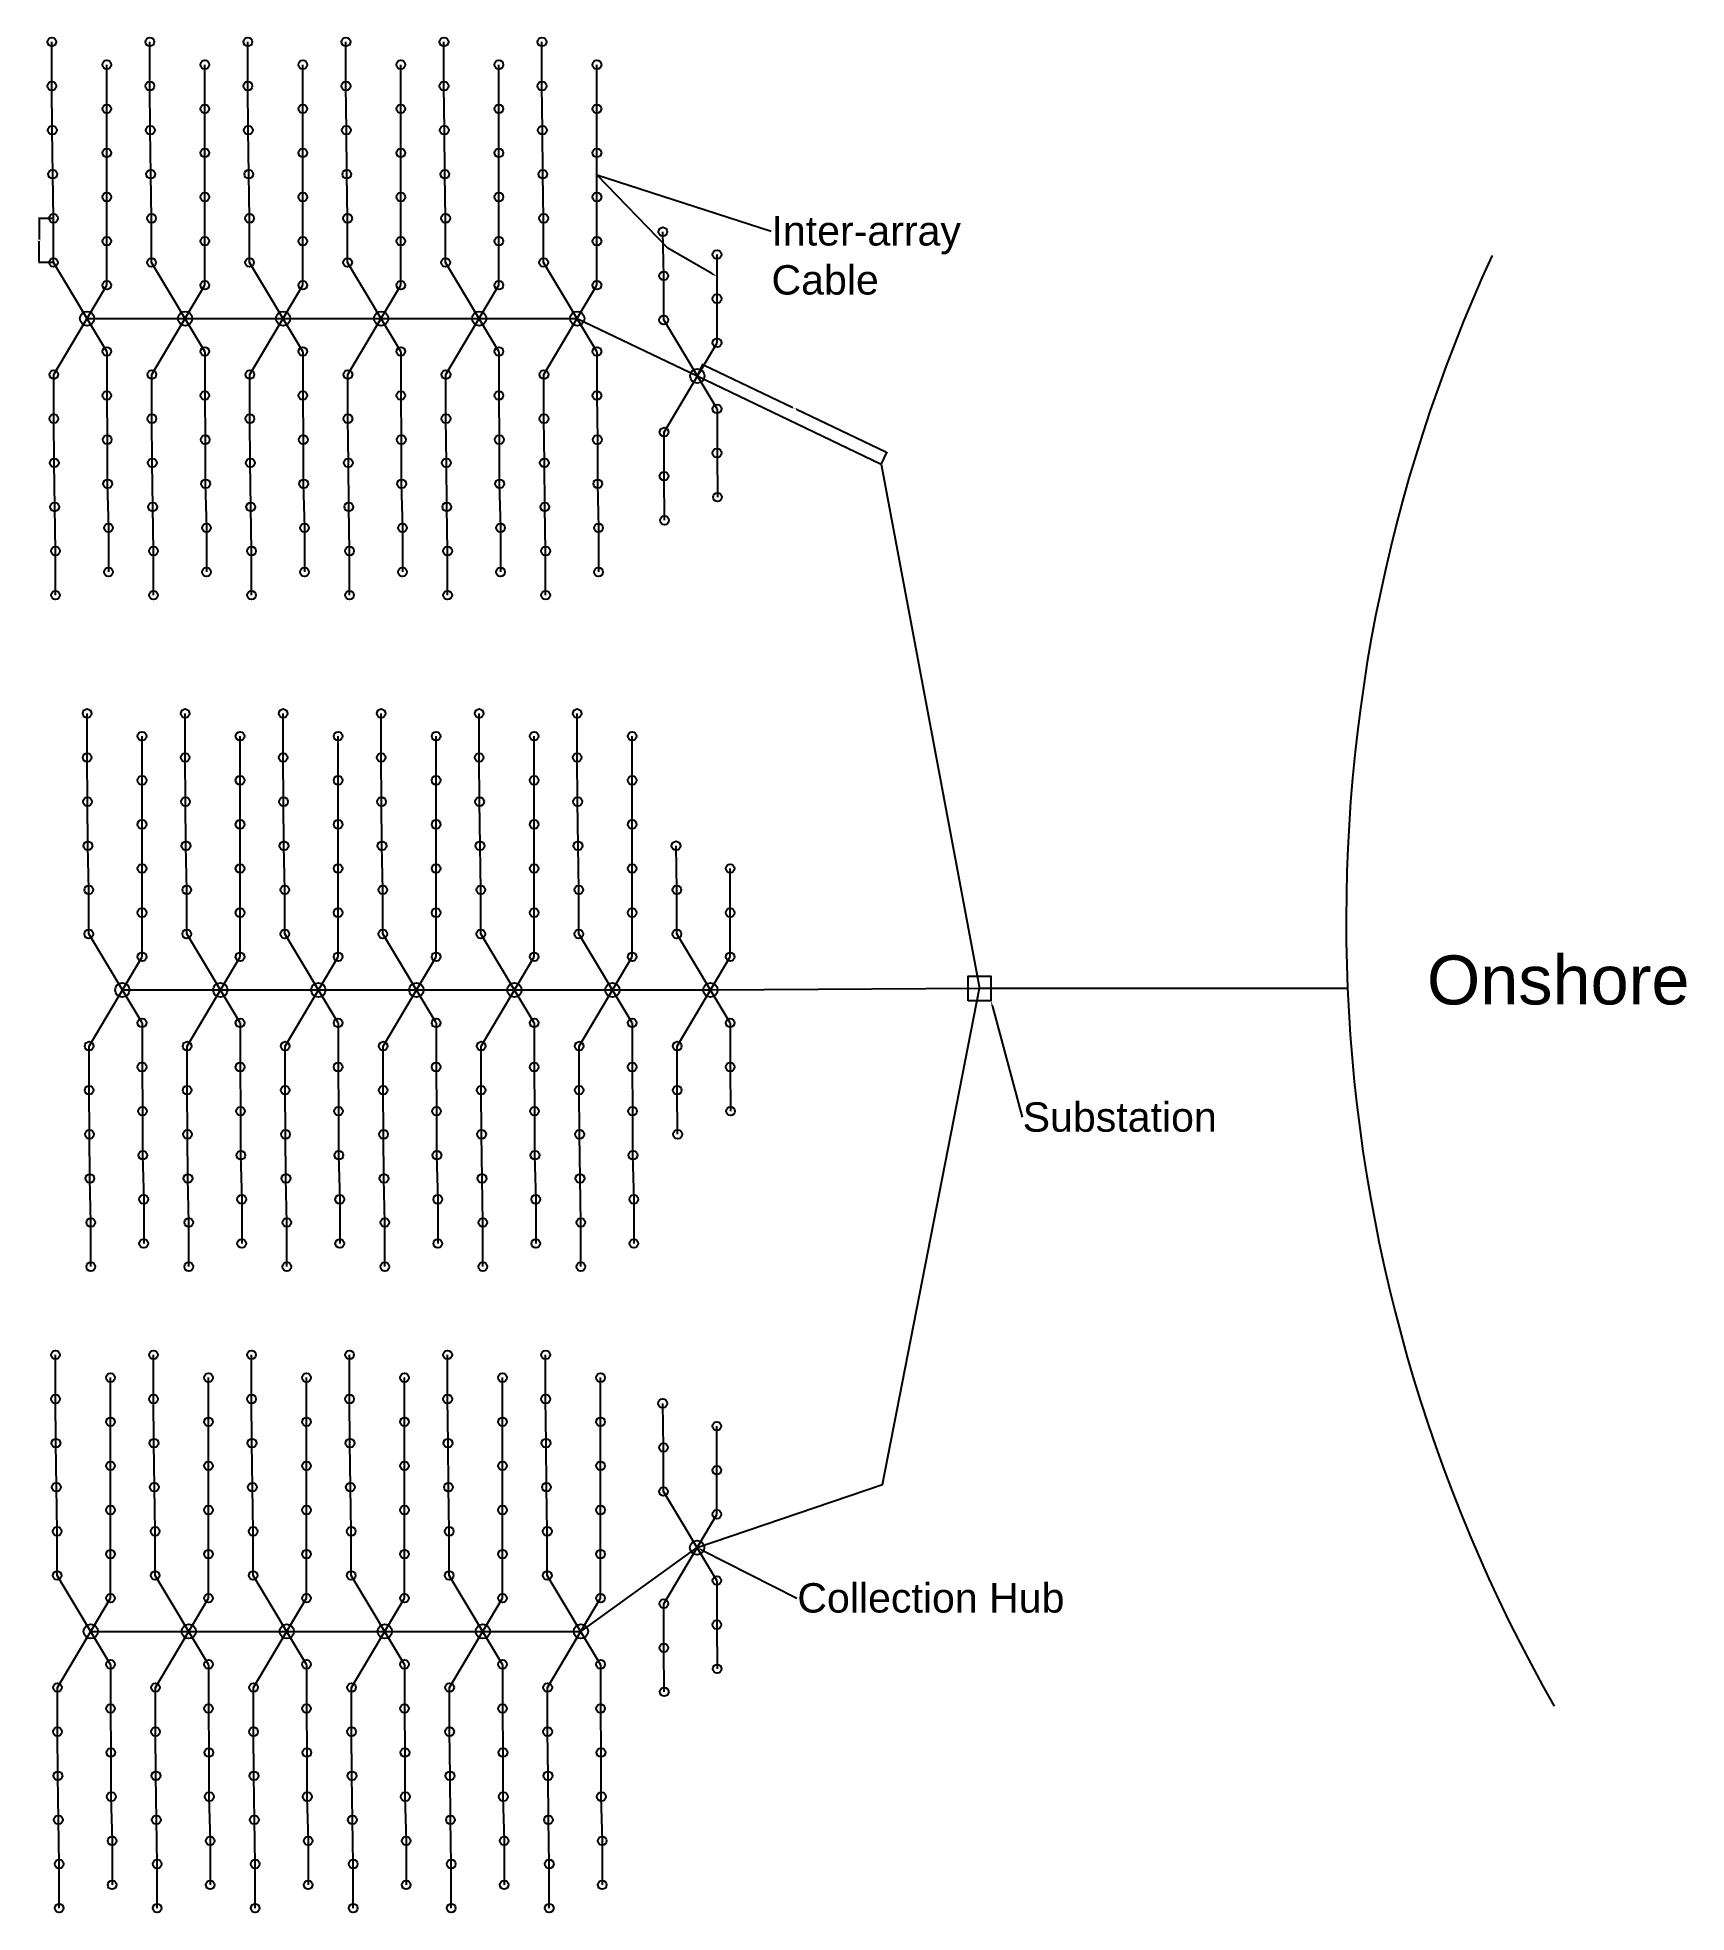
# Model space of a CAD drawing. Header units: metres. Extents: x -8 to 899, y -374 to 8.
# Drawn here: x -7.6 to 328.9, y -374.3 to 8.2 of the extents above; entities that cross this region are included whole.
import ezdxf
from ezdxf import colors
from ezdxf.entities.mleader import LeaderData, LeaderLine
from ezdxf.math import Vec2, Vec3

# ---------------------------------------------------------------- set-up
doc = ezdxf.new("R2010")
doc.units = ezdxf.units.M
doc.header["$MEASUREMENT"] = 0
doc.styles.get("Standard").update_dxf_attribs({"font": 'arial.ttf'})
doc.dimstyles.get("Standard").update_dxf_attribs({"dimtxt": 0.18, "dimasz": 0.18, "dimexe": 0.18, "dimexo": 0.0625, "dimgap": 0.09, "dimtad": 0, "dimtih": 1, "dimtoh": 1, "dimdec": 4, "dimzin": 0, "dimdsep": 46, "dimtxsty": 'Standard', "dimcen": 0.09, "dimadec": 0, "dimazin": 0, "dimtfac": 1, "dimtdec": 4, "dimtofl": 0, "dimtmove": 0, "dimatfit": 3, "dimfxl": 1, "dimtolj": 1, "dimtzin": 0, "dimarcsym": 0})

msp = doc.modelspace()

# ---------------------------------------------------------------- texts
msp.add_text('Onshore', height=10).set_placement((275.93375, -189.02907))

# ---------------------------------------------------------------- blocks, each defined once
blk = doc.blocks.new('*D6')
at = {"color": 0, "lineweight": -2, "transparency": 16777216}
for p, q in [((-4.36, -28.65), (-7.38, -28.65)), ((-7.2, -28.83), (-7.2, -32.97)), ((-7.2, -37.47), (-7.2, -33.33)), ((-4.36, -37.65), (-7.38, -37.65))]:
    blk.add_line(p, q, dxfattribs=at)
at = {"color": 0, "transparency": 16777216}
for points in [[(-7.23, -28.83), (-7.17, -28.83), (-7.2, -28.65)], [(-7.23, -37.47), (-7.17, -37.47), (-7.2, -37.65)]]:
    blk.add_solid(points, dxfattribs=at)
at = {"layer": 'Defpoints', "color": 0, "transparency": 16777216}
for p in [(-7.2, -28.65), (-4.3, -28.65), (-4.3, -37.65)]:
    blk.add_point(p, dxfattribs=at)
at = {"color": 0, "transparency": 16777216, "insert": (-7.2, -33.15), "char_height": 0.18, "attachment_point": 5}
blk.add_mtext('\\A1;9.0000', dxfattribs=at)
blk = doc.blocks.new('*D7')
at = {"color": 0, "lineweight": -2, "transparency": 16777216}
for p, q in [((127.08, -60.76), (128.25, -58.31)), ((128.34, -58.55), (146.56, -67.27)), ((165.55, -76.36), (147.32, -67.64)), ((164.62, -78.72), (165.79, -76.27))]:
    blk.add_line(p, q, dxfattribs=at)
at = {"color": 0, "transparency": 16777216}
for points in [[(128.35, -58.52), (128.32, -58.58), (128.17, -58.47)], [(165.56, -76.33), (165.53, -76.39), (165.71, -76.44)]]:
    blk.add_solid(points, dxfattribs=at)
at = {"layer": 'Defpoints', "color": 0, "transparency": 16777216}
for p in [(127.05, -60.81), (165.71, -76.44), (164.59, -78.78)]:
    blk.add_point(p, dxfattribs=at)
at = {"color": 0, "transparency": 16777216, "insert": (146.94, -67.45), "char_height": 0.18, "attachment_point": 5}
blk.add_mtext('\\A1;41.6125', dxfattribs=at)

# ---------------------------------------------------------------- dimensions: what is measured, and where the dimension line sits
dim = msp.add_linear_dim(base=(-7.19716, -28.64914), p1=(-4.30099, -37.64914), p2=(-4.30099, -28.64914), angle=90, dimstyle='Standard')
dim.commit()
dim.dimension.update_dxf_attribs({"geometry": '*D6', "text_midpoint": (-7.19716, -33.14914)})
dim = msp.add_aligned_dim(p1=(127.05402, -60.81208), p2=(164.5885, -78.77771), distance=2.59541, dimstyle='Standard')
dim.commit()
dim.dimension.update_dxf_attribs({"geometry": '*D7', "text_midpoint": (146.94179, -67.45383)})

# ---------------------------------------------------------------- linework, layer by layer
for p, q in [((-4.63799, -1.65072), (-4.63799, 7.34928)), ((15.36201, -1.65072), (15.36201, 7.34928)), ((15.36201, -1.65072), (15.36201, 7.34928)), ((35.36201, -1.65072), (35.36201, 7.34928)), ((35.36201, -1.65072), (35.36201, 7.34928)), ((55.36201, -1.65072), (55.36201, 7.34928)), ((75.36201, -1.65072), (75.36201, 7.34928)), ((75.36201, -1.65072), (75.36201, 7.34928)), ((75.36201, -1.65072), (75.36201, 7.34928)), ((95.36201, -1.65072), (95.36201, 7.34928)), ((95.36201, -1.65072), (95.36201, 7.34928)), ((95.36201, -1.65072), (95.36201, 7.34928)), ((6.57196, -6.29664), (6.57196, 2.70336)), ((26.57196, -6.29664), (26.57196, 2.70336)), ((26.57196, -6.29664), (26.57196, 2.70336)), ((46.57196, -6.29664), (46.57196, 2.70336)), ((46.57196, -6.29664), (46.57196, 2.70336)), ((66.57196, -6.29664), (66.57196, 2.70336)), ((86.57196, -6.29664), (86.57196, 2.70336)), ((86.57196, -6.29664), (86.57196, 2.70336)), ((86.57196, -6.29664), (86.57196, 2.70336)), ((106.57196, -6.29664), (106.57196, 2.70336)), ((106.57196, -6.29664), (106.57196, 2.70336)), ((106.57196, -6.29664), (106.57196, 2.70336)), ((-4.55374, -10.65033), (-4.63799, -1.65072)), ((15.44626, -10.65033), (15.36201, -1.65072)), ((15.44626, -10.65033), (15.36201, -1.65072)), ((35.44626, -10.65033), (35.36201, -1.65072)), ((35.44626, -10.65033), (35.36201, -1.65072)), ((55.44626, -10.65033), (55.36201, -1.65072)), ((75.44626, -10.65033), (75.36201, -1.65072)), ((75.44626, -10.65033), (75.36201, -1.65072)), ((75.44626, -10.65033), (75.36201, -1.65072)), ((95.44626, -10.65033), (95.36201, -1.65072)), ((95.44626, -10.65033), (95.36201, -1.65072)), ((95.44626, -10.65033), (95.36201, -1.65072)), ((6.57196, -15.29664), (6.57196, -6.29664)), ((26.57196, -15.29664), (26.57196, -6.29664)), ((26.57196, -15.29664), (26.57196, -6.29664)), ((46.57196, -15.29664), (46.57196, -6.29664)), ((46.57196, -15.29664), (46.57196, -6.29664)), ((66.57196, -15.29664), (66.57196, -6.29664)), ((86.57196, -15.29664), (86.57196, -6.29664)), ((86.57196, -15.29664), (86.57196, -6.29664)), ((86.57196, -15.29664), (86.57196, -6.29664)), ((106.57196, -15.29664), (106.57196, -6.29664)), ((106.57196, -15.29664), (106.57196, -6.29664)), ((106.57196, -15.29664), (106.57196, -6.29664)), ((-4.46949, -19.64993), (-4.55374, -10.65033)), ((15.53051, -19.64993), (15.44626, -10.65033)), ((15.53051, -19.64993), (15.44626, -10.65033)), ((35.53051, -19.64993), (35.44626, -10.65033)), ((35.53051, -19.64993), (35.44626, -10.65033)), ((55.53051, -19.64993), (55.44626, -10.65033)), ((75.53051, -19.64993), (75.44626, -10.65033)), ((75.53051, -19.64993), (75.44626, -10.65033)), ((75.53051, -19.64993), (75.44626, -10.65033)), ((95.53051, -19.64993), (95.44626, -10.65033)), ((95.53051, -19.64993), (95.44626, -10.65033)), ((95.53051, -19.64993), (95.44626, -10.65033)), ((6.57196, -24.29664), (6.57196, -15.29664)), ((26.57196, -24.29664), (26.57196, -15.29664)), ((26.57196, -24.29664), (26.57196, -15.29664)), ((46.57196, -24.29664), (46.57196, -15.29664)), ((46.57196, -24.29664), (46.57196, -15.29664)), ((66.57196, -24.29664), (66.57196, -15.29664)), ((86.57196, -24.29664), (86.57196, -15.29664)), ((86.57196, -24.29664), (86.57196, -15.29664)), ((86.57196, -24.29664), (86.57196, -15.29664)), ((106.57196, -24.29664), (106.57196, -15.29664)), ((106.57196, -24.29664), (106.57196, -15.29664)), ((106.57196, -24.29664), (106.57196, -15.29664)), ((-4.30099, -28.64914), (-4.46949, -19.64993)), ((15.69901, -28.64914), (15.53051, -19.64993)), ((15.69901, -28.64914), (15.53051, -19.64993)), ((35.69901, -28.64914), (35.53051, -19.64993)), ((35.69901, -28.64914), (35.53051, -19.64993)), ((55.69901, -28.64914), (55.53051, -19.64993)), ((75.69901, -28.64914), (75.53051, -19.64993)), ((75.69901, -28.64914), (75.53051, -19.64993)), ((75.69901, -28.64914), (75.53051, -19.64993)), ((95.69901, -28.64914), (95.53051, -19.64993)), ((95.69901, -28.64914), (95.53051, -19.64993)), ((95.69901, -28.64914), (95.53051, -19.64993)), ((6.57196, -33.29664), (6.57196, -24.29664)), ((26.57196, -33.29664), (26.57196, -24.29664)), ((26.57196, -33.29664), (26.57196, -24.29664)), ((46.57196, -33.29664), (46.57196, -24.29664)), ((46.57196, -33.29664), (46.57196, -24.29664)), ((66.57196, -33.29664), (66.57196, -24.29664)), ((86.57196, -33.29664), (86.57196, -24.29664)), ((86.57196, -33.29664), (86.57196, -24.29664)), ((86.57196, -33.29664), (86.57196, -24.29664)), ((106.57196, -33.29664), (106.57196, -24.29664)), ((106.57196, -33.29664), (106.57196, -24.29664)), ((106.57196, -33.29664), (106.57196, -24.29664)), ((-4.30099, -37.64914), (-4.30099, -28.64914)), ((15.69901, -37.64914), (15.69901, -28.64914)), ((15.69901, -37.64914), (15.69901, -28.64914)), ((35.69901, -37.64914), (35.69901, -28.64914)), ((35.69901, -37.64914), (35.69901, -28.64914)), ((55.69901, -37.64914), (55.69901, -28.64914)), ((75.69901, -37.64914), (75.69901, -28.64914)), ((75.69901, -37.64914), (75.69901, -28.64914)), ((75.69901, -37.64914), (75.69901, -28.64914)), ((95.69901, -37.64914), (95.69901, -28.64914)), ((95.69901, -37.64914), (95.69901, -28.64914)), ((95.69901, -37.64914), (95.69901, -28.64914)), ((6.57196, -42.29664), (6.57196, -33.29664)), ((26.57196, -42.29664), (26.57196, -33.29664)), ((26.57196, -42.29664), (26.57196, -33.29664)), ((46.57196, -42.29664), (46.57196, -33.29664)), ((46.57196, -42.29664), (46.57196, -33.29664)), ((66.57196, -42.29664), (66.57196, -33.29664)), ((86.57196, -42.29664), (86.57196, -33.29664)), ((86.57196, -42.29664), (86.57196, -33.29664)), ((86.57196, -42.29664), (86.57196, -33.29664)), ((106.57196, -42.29664), (106.57196, -33.29664)), ((106.57196, -42.29664), (106.57196, -33.29664)), ((106.57196, -42.29664), (106.57196, -33.29664)), ((120.20337, -40.378), (120.03487, -31.37878)), ((120.20337, -40.378), (120.03487, -31.37878)), ((120.20337, -40.378), (120.03487, -31.37878)), ((6.57196, -55.79664), (-4.30099, -37.64914)), ((26.57196, -55.79664), (15.69901, -37.64914)), ((26.57196, -55.79664), (15.69901, -37.64914)), ((46.57196, -55.79664), (35.69901, -37.64914)), ((46.57196, -55.79664), (35.69901, -37.64914)), ((66.57196, -55.79664), (55.69901, -37.64914)), ((86.57196, -55.79664), (75.69901, -37.64914)), ((86.57196, -55.79664), (75.69901, -37.64914)), ((86.57196, -55.79664), (75.69901, -37.64914)), ((106.57196, -55.79664), (95.69901, -37.64914)), ((106.57196, -55.79664), (95.69901, -37.64914)), ((106.57196, -55.79664), (95.69901, -37.64914)), ((131.07632, -45.02549), (131.07632, -36.02549)), ((131.07632, -45.02549), (131.07632, -36.02549)), ((131.07632, -45.02549), (131.07632, -36.02549)), ((120.20337, -49.378), (120.20337, -40.378)), ((120.20337, -49.378), (120.20337, -40.378)), ((120.20337, -49.378), (120.20337, -40.378)), ((-4.23184, -60.52526), (6.57196, -42.29664)), ((15.76816, -60.52526), (26.57196, -42.29664)), ((15.76816, -60.52526), (26.57196, -42.29664)), ((35.76816, -60.52526), (46.57196, -42.29664)), ((35.76816, -60.52526), (46.57196, -42.29664)), ((55.76816, -60.52526), (66.57196, -42.29664)), ((75.76816, -60.52526), (86.57196, -42.29664)), ((75.76816, -60.52526), (86.57196, -42.29664)), ((75.76816, -60.52526), (86.57196, -42.29664)), ((95.76816, -60.52526), (106.57196, -42.29664)), ((95.76816, -60.52526), (106.57196, -42.29664)), ((95.76816, -60.52526), (106.57196, -42.29664)), ((131.07632, -54.02549), (131.07632, -45.02549)), ((131.07632, -54.02549), (131.07632, -45.02549)), ((131.07632, -54.02549), (131.07632, -45.02549)), ((2.54966, -49.08322), (22.54966, -49.08322)), ((22.54966, -49.08322), (42.54966, -49.08322)), ((42.54966, -49.08322), (62.54966, -49.08322)), ((62.54966, -49.08322), (82.54966, -49.08322)), ((82.54966, -49.08322), (102.54966, -49.08322)), ((102.54966, -49.08322), (127.05402, -60.81208)), ((131.07632, -67.52549), (120.20337, -49.378)), ((131.07632, -67.52549), (120.20337, -49.378)), ((131.07632, -67.52549), (120.20337, -49.378)), ((6.57196, -55.79664), (6.57196, -64.79664)), ((26.57196, -55.79664), (26.57196, -64.79664)), ((26.57196, -55.79664), (26.57196, -64.79664)), ((46.57196, -55.79664), (46.57196, -64.79664)), ((46.57196, -55.79664), (46.57196, -64.79664)), ((66.57196, -55.79664), (66.57196, -64.79664)), ((86.57196, -55.79664), (86.57196, -64.79664)), ((86.57196, -55.79664), (86.57196, -64.79664)), ((86.57196, -55.79664), (86.57196, -64.79664)), ((106.57196, -55.79664), (106.57196, -64.79664)), ((106.57196, -55.79664), (106.57196, -64.79664)), ((106.57196, -55.79664), (106.57196, -64.79664)), ((120.27252, -72.25411), (131.07632, -54.02549)), ((120.27252, -72.25411), (131.07632, -54.02549)), ((120.27252, -72.25411), (131.07632, -54.02549)), ((-4.23184, -69.52526), (-4.23184, -60.52526)), ((15.76816, -69.52526), (15.76816, -60.52526)), ((15.76816, -69.52526), (15.76816, -60.52526)), ((35.76816, -69.52526), (35.76816, -60.52526)), ((35.76816, -69.52526), (35.76816, -60.52526)), ((55.76816, -69.52526), (55.76816, -60.52526)), ((75.76816, -69.52526), (75.76816, -60.52526)), ((75.76816, -69.52526), (75.76816, -60.52526)), ((75.76816, -69.52526), (75.76816, -60.52526)), ((95.76816, -69.52526), (95.76816, -60.52526)), ((95.76816, -69.52526), (95.76816, -60.52526)), ((95.76816, -69.52526), (95.76816, -60.52526)), ((127.05402, -60.81208), (164.5885, -78.77771)), ((6.57196, -64.79664), (6.65621, -73.79625)), ((26.57196, -64.79664), (26.65621, -73.79625)), ((26.57196, -64.79664), (26.65621, -73.79625)), ((46.57196, -64.79664), (46.65621, -73.79625)), ((46.57196, -64.79664), (46.65621, -73.79625)), ((66.57196, -64.79664), (66.65621, -73.79625)), ((86.57196, -64.79664), (86.65621, -73.79625)), ((86.57196, -64.79664), (86.65621, -73.79625)), ((86.57196, -64.79664), (86.65621, -73.79625)), ((106.57196, -64.79664), (106.65621, -73.79625)), ((106.57196, -64.79664), (106.65621, -73.79625)), ((106.57196, -64.79664), (106.65621, -73.79625)), ((131.07632, -67.52549), (131.07632, -76.52549)), ((131.07632, -67.52549), (131.07632, -76.52549)), ((131.07632, -67.52549), (131.07632, -76.52549)), ((-4.14759, -78.52486), (-4.23184, -69.52526)), ((15.85241, -78.52486), (15.76816, -69.52526)), ((15.85241, -78.52486), (15.76816, -69.52526)), ((35.85241, -78.52486), (35.76816, -69.52526)), ((35.85241, -78.52486), (35.76816, -69.52526)), ((55.85241, -78.52486), (55.76816, -69.52526)), ((75.85241, -78.52486), (75.76816, -69.52526)), ((75.85241, -78.52486), (75.76816, -69.52526)), ((75.85241, -78.52486), (75.76816, -69.52526)), ((95.85241, -78.52486), (95.76816, -69.52526)), ((95.85241, -78.52486), (95.76816, -69.52526)), ((95.85241, -78.52486), (95.76816, -69.52526)), ((120.27252, -81.25411), (120.27252, -72.25411)), ((120.27252, -81.25411), (120.27252, -72.25411)), ((120.27252, -81.25411), (120.27252, -72.25411)), ((6.65621, -73.79625), (6.65621, -82.79585)), ((26.65621, -73.79625), (26.65621, -82.79585)), ((26.65621, -73.79625), (26.65621, -82.79585)), ((46.65621, -73.79625), (46.65621, -82.79585)), ((46.65621, -73.79625), (46.65621, -82.79585)), ((66.65621, -73.79625), (66.65621, -82.79585)), ((86.65621, -73.79625), (86.65621, -82.79585)), ((86.65621, -73.79625), (86.65621, -82.79585)), ((86.65621, -73.79625), (86.65621, -82.79585)), ((106.65621, -73.79625), (106.65621, -82.79585)), ((106.65621, -73.79625), (106.65621, -82.79585)), ((106.65621, -73.79625), (106.65621, -82.79585)), ((-4.06334, -87.52447), (-4.14759, -78.52486)), ((15.93666, -87.52447), (15.85241, -78.52486)), ((15.93666, -87.52447), (15.85241, -78.52486)), ((35.93666, -87.52447), (35.85241, -78.52486)), ((35.93666, -87.52447), (35.85241, -78.52486)), ((55.93666, -87.52447), (55.85241, -78.52486)), ((75.93666, -87.52447), (75.85241, -78.52486)), ((75.93666, -87.52447), (75.85241, -78.52486)), ((75.93666, -87.52447), (75.85241, -78.52486)), ((95.93666, -87.52447), (95.85241, -78.52486)), ((95.93666, -87.52447), (95.85241, -78.52486)), ((95.93666, -87.52447), (95.85241, -78.52486)), ((131.07632, -76.52549), (131.16057, -85.5251)), ((131.07632, -76.52549), (131.16057, -85.5251)), ((131.07632, -76.52549), (131.16057, -85.5251)), ((164.5885, -78.77771), (184.65967, -185.74297)), ((6.65621, -82.79585), (6.90896, -91.79506)), ((26.65621, -82.79585), (26.90896, -91.79506)), ((26.65621, -82.79585), (26.90896, -91.79506)), ((46.65621, -82.79585), (46.90896, -91.79506)), ((46.65621, -82.79585), (46.90896, -91.79506)), ((66.65621, -82.79585), (66.90896, -91.79506)), ((86.65621, -82.79585), (86.90896, -91.79506)), ((86.65621, -82.79585), (86.90896, -91.79506)), ((86.65621, -82.79585), (86.90896, -91.79506)), ((106.65621, -82.79585), (106.90896, -91.79506)), ((106.65621, -82.79585), (106.90896, -91.79506)), ((106.65621, -82.79585), (106.90896, -91.79506)), ((120.35677, -90.25372), (120.27252, -81.25411)), ((120.35677, -90.25372), (120.27252, -81.25411)), ((120.35677, -90.25372), (120.27252, -81.25411)), ((-3.89485, -96.52368), (-4.06334, -87.52447)), ((16.10515, -96.52368), (15.93666, -87.52447)), ((16.10515, -96.52368), (15.93666, -87.52447)), ((36.10515, -96.52368), (35.93666, -87.52447)), ((36.10515, -96.52368), (35.93666, -87.52447)), ((56.10515, -96.52368), (55.93666, -87.52447)), ((76.10515, -96.52368), (75.93666, -87.52447)), ((76.10515, -96.52368), (75.93666, -87.52447)), ((76.10515, -96.52368), (75.93666, -87.52447)), ((96.10515, -96.52368), (95.93666, -87.52447)), ((96.10515, -96.52368), (95.93666, -87.52447)), ((96.10515, -96.52368), (95.93666, -87.52447)), ((6.90896, -91.79506), (6.90896, -100.79506)), ((26.90896, -91.79506), (26.90896, -100.79506)), ((26.90896, -91.79506), (26.90896, -100.79506)), ((46.90896, -91.79506), (46.90896, -100.79506)), ((46.90896, -91.79506), (46.90896, -100.79506)), ((66.90896, -91.79506), (66.90896, -100.79506)), ((86.90896, -91.79506), (86.90896, -100.79506)), ((86.90896, -91.79506), (86.90896, -100.79506)), ((86.90896, -91.79506), (86.90896, -100.79506)), ((106.90896, -91.79506), (106.90896, -100.79506)), ((106.90896, -91.79506), (106.90896, -100.79506)), ((106.90896, -91.79506), (106.90896, -100.79506)), ((-3.89485, -105.52368), (-3.89485, -96.52368)), ((16.10515, -105.52368), (16.10515, -96.52368)), ((16.10515, -105.52368), (16.10515, -96.52368)), ((36.10515, -105.52368), (36.10515, -96.52368)), ((36.10515, -105.52368), (36.10515, -96.52368)), ((56.10515, -105.52368), (56.10515, -96.52368)), ((76.10515, -105.52368), (76.10515, -96.52368)), ((76.10515, -105.52368), (76.10515, -96.52368)), ((76.10515, -105.52368), (76.10515, -96.52368)), ((96.10515, -105.52368), (96.10515, -96.52368)), ((96.10515, -105.52368), (96.10515, -96.52368)), ((96.10515, -105.52368), (96.10515, -96.52368)), ((2.54966, -138.65072), (2.54966, -129.65072)), ((22.54966, -138.65072), (22.54966, -129.65072)), ((22.54966, -138.65072), (22.54966, -129.65072)), ((42.54966, -138.65072), (42.54966, -129.65072)), ((42.54966, -138.65072), (42.54966, -129.65072)), ((62.54966, -138.65072), (62.54966, -129.65072)), ((82.54966, -138.65072), (82.54966, -129.65072)), ((82.54966, -138.65072), (82.54966, -129.65072)), ((82.54966, -138.65072), (82.54966, -129.65072)), ((102.54966, -138.65072), (102.54966, -129.65072)), ((102.54966, -138.65072), (102.54966, -129.65072)), ((102.54966, -138.65072), (102.54966, -129.65072)), ((13.75961, -143.29664), (13.75961, -134.29664)), ((33.75961, -143.29664), (33.75961, -134.29664)), ((33.75961, -143.29664), (33.75961, -134.29664)), ((53.75961, -143.29664), (53.75961, -134.29664)), ((53.75961, -143.29664), (53.75961, -134.29664)), ((73.75961, -143.29664), (73.75961, -134.29664)), ((93.75961, -143.29664), (93.75961, -134.29664)), ((93.75961, -143.29664), (93.75961, -134.29664)), ((93.75961, -143.29664), (93.75961, -134.29664)), ((113.75961, -143.29664), (113.75961, -134.29664)), ((113.75961, -143.29664), (113.75961, -134.29664)), ((113.75961, -143.29664), (113.75961, -134.29664)), ((2.63391, -147.65033), (2.54966, -138.65072)), ((22.63391, -147.65033), (22.54966, -138.65072)), ((22.63391, -147.65033), (22.54966, -138.65072)), ((42.63391, -147.65033), (42.54966, -138.65072)), ((42.63391, -147.65033), (42.54966, -138.65072)), ((62.63391, -147.65033), (62.54966, -138.65072)), ((82.63391, -147.65033), (82.54966, -138.65072)), ((82.63391, -147.65033), (82.54966, -138.65072)), ((82.63391, -147.65033), (82.54966, -138.65072)), ((102.63391, -147.65033), (102.54966, -138.65072)), ((102.63391, -147.65033), (102.54966, -138.65072)), ((102.63391, -147.65033), (102.54966, -138.65072)), ((13.75961, -152.29664), (13.75961, -143.29664)), ((33.75961, -152.29664), (33.75961, -143.29664)), ((33.75961, -152.29664), (33.75961, -143.29664)), ((53.75961, -152.29664), (53.75961, -143.29664)), ((53.75961, -152.29664), (53.75961, -143.29664)), ((73.75961, -152.29664), (73.75961, -143.29664)), ((93.75961, -152.29664), (93.75961, -143.29664)), ((93.75961, -152.29664), (93.75961, -143.29664)), ((93.75961, -152.29664), (93.75961, -143.29664)), ((113.75961, -152.29664), (113.75961, -143.29664)), ((113.75961, -152.29664), (113.75961, -143.29664)), ((113.75961, -152.29664), (113.75961, -143.29664)), ((2.71816, -156.64993), (2.63391, -147.65033)), ((22.71816, -156.64993), (22.63391, -147.65033)), ((22.71816, -156.64993), (22.63391, -147.65033)), ((42.71816, -156.64993), (42.63391, -147.65033)), ((42.71816, -156.64993), (42.63391, -147.65033)), ((62.71816, -156.64993), (62.63391, -147.65033)), ((82.71816, -156.64993), (82.63391, -147.65033)), ((82.71816, -156.64993), (82.63391, -147.65033)), ((82.71816, -156.64993), (82.63391, -147.65033)), ((102.71816, -156.64993), (102.63391, -147.65033)), ((102.71816, -156.64993), (102.63391, -147.65033)), ((102.71816, -156.64993), (102.63391, -147.65033)), ((13.75961, -161.29664), (13.75961, -152.29664)), ((33.75961, -161.29664), (33.75961, -152.29664)), ((33.75961, -161.29664), (33.75961, -152.29664)), ((53.75961, -161.29664), (53.75961, -152.29664)), ((53.75961, -161.29664), (53.75961, -152.29664)), ((73.75961, -161.29664), (73.75961, -152.29664)), ((93.75961, -161.29664), (93.75961, -152.29664)), ((93.75961, -161.29664), (93.75961, -152.29664)), ((93.75961, -161.29664), (93.75961, -152.29664)), ((113.75961, -161.29664), (113.75961, -152.29664)), ((113.75961, -161.29664), (113.75961, -152.29664)), ((113.75961, -161.29664), (113.75961, -152.29664)), ((2.88666, -165.64914), (2.71816, -156.64993)), ((22.88666, -165.64914), (22.71816, -156.64993)), ((22.88666, -165.64914), (22.71816, -156.64993)), ((42.88666, -165.64914), (42.71816, -156.64993)), ((42.88666, -165.64914), (42.71816, -156.64993)), ((62.88666, -165.64914), (62.71816, -156.64993)), ((82.88666, -165.64914), (82.71816, -156.64993)), ((82.88666, -165.64914), (82.71816, -156.64993)), ((82.88666, -165.64914), (82.71816, -156.64993)), ((102.88666, -165.64914), (102.71816, -156.64993)), ((102.88666, -165.64914), (102.71816, -156.64993)), ((102.88666, -165.64914), (102.71816, -156.64993)), ((122.88666, -165.64914), (122.71816, -156.64993)), ((122.88666, -165.64914), (122.71816, -156.64993)), ((122.88666, -165.64914), (122.71816, -156.64993)), ((13.75961, -170.29664), (13.75961, -161.29664)), ((33.75961, -170.29664), (33.75961, -161.29664)), ((33.75961, -170.29664), (33.75961, -161.29664)), ((53.75961, -170.29664), (53.75961, -161.29664)), ((53.75961, -170.29664), (53.75961, -161.29664)), ((73.75961, -170.29664), (73.75961, -161.29664)), ((93.75961, -170.29664), (93.75961, -161.29664)), ((93.75961, -170.29664), (93.75961, -161.29664)), ((93.75961, -170.29664), (93.75961, -161.29664)), ((113.75961, -170.29664), (113.75961, -161.29664)), ((113.75961, -170.29664), (113.75961, -161.29664)), ((113.75961, -170.29664), (113.75961, -161.29664)), ((133.75961, -170.29664), (133.75961, -161.29664)), ((133.75961, -170.29664), (133.75961, -161.29664)), ((133.75961, -170.29664), (133.75961, -161.29664)), ((2.88666, -174.64914), (2.88666, -165.64914)), ((22.88666, -174.64914), (22.88666, -165.64914)), ((22.88666, -174.64914), (22.88666, -165.64914)), ((42.88666, -174.64914), (42.88666, -165.64914)), ((42.88666, -174.64914), (42.88666, -165.64914)), ((62.88666, -174.64914), (62.88666, -165.64914)), ((82.88666, -174.64914), (82.88666, -165.64914)), ((82.88666, -174.64914), (82.88666, -165.64914)), ((82.88666, -174.64914), (82.88666, -165.64914)), ((102.88666, -174.64914), (102.88666, -165.64914)), ((102.88666, -174.64914), (102.88666, -165.64914)), ((102.88666, -174.64914), (102.88666, -165.64914)), ((122.88666, -174.64914), (122.88666, -165.64914)), ((122.88666, -174.64914), (122.88666, -165.64914)), ((122.88666, -174.64914), (122.88666, -165.64914)), ((13.75961, -179.29664), (13.75961, -170.29664)), ((33.75961, -179.29664), (33.75961, -170.29664)), ((33.75961, -179.29664), (33.75961, -170.29664)), ((53.75961, -179.29664), (53.75961, -170.29664)), ((53.75961, -179.29664), (53.75961, -170.29664)), ((73.75961, -179.29664), (73.75961, -170.29664)), ((93.75961, -179.29664), (93.75961, -170.29664)), ((93.75961, -179.29664), (93.75961, -170.29664)), ((93.75961, -179.29664), (93.75961, -170.29664)), ((113.75961, -179.29664), (113.75961, -170.29664)), ((113.75961, -179.29664), (113.75961, -170.29664)), ((113.75961, -179.29664), (113.75961, -170.29664)), ((133.75961, -179.29664), (133.75961, -170.29664)), ((133.75961, -179.29664), (133.75961, -170.29664)), ((133.75961, -179.29664), (133.75961, -170.29664)), ((13.75961, -192.79664), (2.88666, -174.64914)), ((33.75961, -192.79664), (22.88666, -174.64914)), ((33.75961, -192.79664), (22.88666, -174.64914)), ((53.75961, -192.79664), (42.88666, -174.64914)), ((53.75961, -192.79664), (42.88666, -174.64914)), ((73.75961, -192.79664), (62.88666, -174.64914)), ((93.75961, -192.79664), (82.88666, -174.64914)), ((93.75961, -192.79664), (82.88666, -174.64914)), ((93.75961, -192.79664), (82.88666, -174.64914)), ((113.75961, -192.79664), (102.88666, -174.64914)), ((113.75961, -192.79664), (102.88666, -174.64914)), ((113.75961, -192.79664), (102.88666, -174.64914)), ((133.75961, -192.79664), (122.88666, -174.64914)), ((133.75961, -192.79664), (122.88666, -174.64914)), ((133.75961, -192.79664), (122.88666, -174.64914)), ((2.95581, -197.52526), (13.75961, -179.29664)), ((22.95581, -197.52526), (33.75961, -179.29664)), ((22.95581, -197.52526), (33.75961, -179.29664)), ((42.95581, -197.52526), (53.75961, -179.29664)), ((42.95581, -197.52526), (53.75961, -179.29664)), ((62.95581, -197.52526), (73.75961, -179.29664)), ((82.95581, -197.52526), (93.75961, -179.29664)), ((82.95581, -197.52526), (93.75961, -179.29664)), ((82.95581, -197.52526), (93.75961, -179.29664)), ((102.95581, -197.52526), (113.75961, -179.29664)), ((102.95581, -197.52526), (113.75961, -179.29664)), ((102.95581, -197.52526), (113.75961, -179.29664)), ((122.95581, -197.52526), (133.75961, -179.29664)), ((122.95581, -197.52526), (133.75961, -179.29664)), ((122.95581, -197.52526), (133.75961, -179.29664)), ((9.73731, -186.08322), (29.73731, -186.08322)), ((29.73731, -186.08322), (49.73731, -186.08322)), ((49.73731, -186.08322), (69.73731, -186.08322)), ((69.73731, -186.08322), (89.73731, -186.08322)), ((89.73731, -186.08322), (109.73731, -186.08322)), ((109.73731, -186.08322), (129.73731, -186.08322)), ((129.73731, -186.08322), (184.65967, -185.74297)), ((164.81346, -286.9545), (184.65967, -185.74297)), ((184.65967, -185.74297), (259.73819, -185.74297)), ((13.75961, -192.79664), (13.75961, -201.79664)), ((33.75961, -192.79664), (33.75961, -201.79664)), ((33.75961, -192.79664), (33.75961, -201.79664)), ((53.75961, -192.79664), (53.75961, -201.79664)), ((53.75961, -192.79664), (53.75961, -201.79664)), ((73.75961, -192.79664), (73.75961, -201.79664)), ((93.75961, -192.79664), (93.75961, -201.79664)), ((93.75961, -192.79664), (93.75961, -201.79664)), ((93.75961, -192.79664), (93.75961, -201.79664)), ((113.75961, -192.79664), (113.75961, -201.79664)), ((113.75961, -192.79664), (113.75961, -201.79664)), ((113.75961, -192.79664), (113.75961, -201.79664)), ((133.75961, -192.79664), (133.75961, -201.79664)), ((133.75961, -192.79664), (133.75961, -201.79664)), ((133.75961, -192.79664), (133.75961, -201.79664)), ((2.95581, -206.52526), (2.95581, -197.52526)), ((22.95581, -206.52526), (22.95581, -197.52526)), ((22.95581, -206.52526), (22.95581, -197.52526)), ((42.95581, -206.52526), (42.95581, -197.52526)), ((42.95581, -206.52526), (42.95581, -197.52526)), ((62.95581, -206.52526), (62.95581, -197.52526)), ((82.95581, -206.52526), (82.95581, -197.52526)), ((82.95581, -206.52526), (82.95581, -197.52526)), ((82.95581, -206.52526), (82.95581, -197.52526)), ((102.95581, -206.52526), (102.95581, -197.52526)), ((102.95581, -206.52526), (102.95581, -197.52526)), ((102.95581, -206.52526), (102.95581, -197.52526)), ((122.95581, -206.52526), (122.95581, -197.52526)), ((122.95581, -206.52526), (122.95581, -197.52526)), ((122.95581, -206.52526), (122.95581, -197.52526)), ((13.75961, -201.79664), (13.84386, -210.79625)), ((33.75961, -201.79664), (33.84386, -210.79625)), ((33.75961, -201.79664), (33.84386, -210.79625)), ((53.75961, -201.79664), (53.84386, -210.79625)), ((53.75961, -201.79664), (53.84386, -210.79625)), ((73.75961, -201.79664), (73.84386, -210.79625)), ((93.75961, -201.79664), (93.84386, -210.79625)), ((93.75961, -201.79664), (93.84386, -210.79625)), ((93.75961, -201.79664), (93.84386, -210.79625)), ((113.75961, -201.79664), (113.84386, -210.79625)), ((113.75961, -201.79664), (113.84386, -210.79625)), ((113.75961, -201.79664), (113.84386, -210.79625)), ((133.75961, -201.79664), (133.84386, -210.79625)), ((133.75961, -201.79664), (133.84386, -210.79625)), ((133.75961, -201.79664), (133.84386, -210.79625)), ((3.04006, -215.52486), (2.95581, -206.52526)), ((23.04006, -215.52486), (22.95581, -206.52526)), ((23.04006, -215.52486), (22.95581, -206.52526)), ((43.04006, -215.52486), (42.95581, -206.52526)), ((43.04006, -215.52486), (42.95581, -206.52526)), ((63.04006, -215.52486), (62.95581, -206.52526)), ((83.04006, -215.52486), (82.95581, -206.52526)), ((83.04006, -215.52486), (82.95581, -206.52526)), ((83.04006, -215.52486), (82.95581, -206.52526)), ((103.04006, -215.52486), (102.95581, -206.52526)), ((103.04006, -215.52486), (102.95581, -206.52526)), ((103.04006, -215.52486), (102.95581, -206.52526)), ((123.04006, -215.52486), (122.95581, -206.52526)), ((123.04006, -215.52486), (122.95581, -206.52526)), ((123.04006, -215.52486), (122.95581, -206.52526)), ((13.84386, -210.79625), (13.84386, -219.79585)), ((33.84386, -210.79625), (33.84386, -219.79585)), ((33.84386, -210.79625), (33.84386, -219.79585)), ((53.84386, -210.79625), (53.84386, -219.79585)), ((53.84386, -210.79625), (53.84386, -219.79585)), ((73.84386, -210.79625), (73.84386, -219.79585)), ((93.84386, -210.79625), (93.84386, -219.79585)), ((93.84386, -210.79625), (93.84386, -219.79585)), ((93.84386, -210.79625), (93.84386, -219.79585)), ((113.84386, -210.79625), (113.84386, -219.79585)), ((113.84386, -210.79625), (113.84386, -219.79585)), ((113.84386, -210.79625), (113.84386, -219.79585)), ((3.12431, -224.52447), (3.04006, -215.52486)), ((23.12431, -224.52447), (23.04006, -215.52486)), ((23.12431, -224.52447), (23.04006, -215.52486)), ((43.12431, -224.52447), (43.04006, -215.52486)), ((43.12431, -224.52447), (43.04006, -215.52486)), ((63.12431, -224.52447), (63.04006, -215.52486)), ((83.12431, -224.52447), (83.04006, -215.52486)), ((83.12431, -224.52447), (83.04006, -215.52486)), ((83.12431, -224.52447), (83.04006, -215.52486)), ((103.12431, -224.52447), (103.04006, -215.52486)), ((103.12431, -224.52447), (103.04006, -215.52486)), ((103.12431, -224.52447), (103.04006, -215.52486)), ((13.84386, -219.79585), (14.09661, -228.79506)), ((33.84386, -219.79585), (34.09661, -228.79506)), ((33.84386, -219.79585), (34.09661, -228.79506)), ((53.84386, -219.79585), (54.09661, -228.79506)), ((53.84386, -219.79585), (54.09661, -228.79506)), ((73.84386, -219.79585), (74.09661, -228.79506)), ((93.84386, -219.79585), (94.09661, -228.79506)), ((93.84386, -219.79585), (94.09661, -228.79506)), ((93.84386, -219.79585), (94.09661, -228.79506)), ((113.84386, -219.79585), (114.09661, -228.79506)), ((113.84386, -219.79585), (114.09661, -228.79506)), ((113.84386, -219.79585), (114.09661, -228.79506)), ((3.29281, -233.52368), (3.12431, -224.52447)), ((23.29281, -233.52368), (23.12431, -224.52447)), ((23.29281, -233.52368), (23.12431, -224.52447)), ((43.29281, -233.52368), (43.12431, -224.52447)), ((43.29281, -233.52368), (43.12431, -224.52447)), ((63.29281, -233.52368), (63.12431, -224.52447)), ((83.29281, -233.52368), (83.12431, -224.52447)), ((83.29281, -233.52368), (83.12431, -224.52447)), ((83.29281, -233.52368), (83.12431, -224.52447)), ((103.29281, -233.52368), (103.12431, -224.52447)), ((103.29281, -233.52368), (103.12431, -224.52447)), ((103.29281, -233.52368), (103.12431, -224.52447)), ((14.09661, -228.79506), (14.09661, -237.79506)), ((34.09661, -228.79506), (34.09661, -237.79506)), ((34.09661, -228.79506), (34.09661, -237.79506)), ((54.09661, -228.79506), (54.09661, -237.79506)), ((54.09661, -228.79506), (54.09661, -237.79506)), ((74.09661, -228.79506), (74.09661, -237.79506)), ((94.09661, -228.79506), (94.09661, -237.79506)), ((94.09661, -228.79506), (94.09661, -237.79506)), ((94.09661, -228.79506), (94.09661, -237.79506)), ((114.09661, -228.79506), (114.09661, -237.79506)), ((114.09661, -228.79506), (114.09661, -237.79506)), ((114.09661, -228.79506), (114.09661, -237.79506)), ((3.29281, -242.52368), (3.29281, -233.52368)), ((23.29281, -242.52368), (23.29281, -233.52368)), ((23.29281, -242.52368), (23.29281, -233.52368)), ((43.29281, -242.52368), (43.29281, -233.52368)), ((43.29281, -242.52368), (43.29281, -233.52368)), ((63.29281, -242.52368), (63.29281, -233.52368)), ((83.29281, -242.52368), (83.29281, -233.52368)), ((83.29281, -242.52368), (83.29281, -233.52368)), ((83.29281, -242.52368), (83.29281, -233.52368)), ((103.29281, -242.52368), (103.29281, -233.52368)), ((103.29281, -242.52368), (103.29281, -233.52368)), ((103.29281, -242.52368), (103.29281, -233.52368)), ((-3.89485, -269.52368), (-3.89485, -260.52368)), ((16.10515, -269.52368), (16.10515, -260.52368)), ((36.10515, -269.52368), (36.10515, -260.52368)), ((56.10515, -269.52368), (56.10515, -260.52368)), ((56.10515, -269.52368), (56.10515, -260.52368)), ((76.10515, -269.52368), (76.10515, -260.52368)), ((96.10515, -269.52368), (96.10515, -260.52368)), ((7.3151, -274.1696), (7.3151, -265.1696)), ((27.3151, -274.1696), (27.3151, -265.1696)), ((47.3151, -274.1696), (47.3151, -265.1696)), ((67.3151, -274.1696), (67.3151, -265.1696)), ((67.3151, -274.1696), (67.3151, -265.1696)), ((87.3151, -274.1696), (87.3151, -265.1696)), ((107.3151, -274.1696), (107.3151, -265.1696)), ((-3.8106, -278.52329), (-3.89485, -269.52368)), ((16.1894, -278.52329), (16.10515, -269.52368)), ((36.1894, -278.52329), (36.10515, -269.52368)), ((56.1894, -278.52329), (56.10515, -269.52368)), ((56.1894, -278.52329), (56.10515, -269.52368)), ((76.1894, -278.52329), (76.10515, -269.52368)), ((96.1894, -278.52329), (96.10515, -269.52368)), ((120.1579, -279.41684), (119.9894, -270.41763)), ((7.3151, -283.1696), (7.3151, -274.1696)), ((27.3151, -283.1696), (27.3151, -274.1696)), ((47.3151, -283.1696), (47.3151, -274.1696)), ((67.3151, -283.1696), (67.3151, -274.1696)), ((67.3151, -283.1696), (67.3151, -274.1696)), ((87.3151, -283.1696), (87.3151, -274.1696)), ((107.3151, -283.1696), (107.3151, -274.1696)), ((131.03085, -284.06433), (131.03085, -275.06433)), ((-3.72635, -287.52289), (-3.8106, -278.52329)), ((16.27365, -287.52289), (16.1894, -278.52329)), ((36.27365, -287.52289), (36.1894, -278.52329)), ((56.27365, -287.52289), (56.1894, -278.52329)), ((56.27365, -287.52289), (56.1894, -278.52329)), ((76.27365, -287.52289), (76.1894, -278.52329)), ((96.27365, -287.52289), (96.1894, -278.52329)), ((120.1579, -288.41684), (120.1579, -279.41684)), ((7.3151, -292.1696), (7.3151, -283.1696)), ((27.3151, -292.1696), (27.3151, -283.1696)), ((47.3151, -292.1696), (47.3151, -283.1696)), ((67.3151, -292.1696), (67.3151, -283.1696)), ((67.3151, -292.1696), (67.3151, -283.1696)), ((87.3151, -292.1696), (87.3151, -283.1696)), ((107.3151, -292.1696), (107.3151, -283.1696)), ((131.03085, -293.06433), (131.03085, -284.06433)), ((-3.55785, -296.5221), (-3.72635, -287.52289)), ((16.44215, -296.5221), (16.27365, -287.52289)), ((36.44215, -296.5221), (36.27365, -287.52289)), ((56.44215, -296.5221), (56.27365, -287.52289)), ((56.44215, -296.5221), (56.27365, -287.52289)), ((76.44215, -296.5221), (76.27365, -287.52289)), ((96.44215, -296.5221), (96.27365, -287.52289)), ((131.03085, -306.56433), (120.1579, -288.41684)), ((127.00856, -299.85092), (164.81346, -286.9545)), ((7.3151, -301.1696), (7.3151, -292.1696)), ((27.3151, -301.1696), (27.3151, -292.1696)), ((47.3151, -301.1696), (47.3151, -292.1696)), ((67.3151, -301.1696), (67.3151, -292.1696)), ((67.3151, -301.1696), (67.3151, -292.1696)), ((87.3151, -301.1696), (87.3151, -292.1696)), ((107.3151, -301.1696), (107.3151, -292.1696)), ((120.22705, -311.29295), (131.03085, -293.06433)), ((-3.55785, -305.5221), (-3.55785, -296.5221)), ((16.44215, -305.5221), (16.44215, -296.5221)), ((36.44215, -305.5221), (36.44215, -296.5221)), ((56.44215, -305.5221), (56.44215, -296.5221)), ((56.44215, -305.5221), (56.44215, -296.5221)), ((76.44215, -305.5221), (76.44215, -296.5221)), ((96.44215, -305.5221), (96.44215, -296.5221)), ((7.3151, -310.1696), (7.3151, -301.1696)), ((27.3151, -310.1696), (27.3151, -301.1696)), ((47.3151, -310.1696), (47.3151, -301.1696)), ((67.3151, -310.1696), (67.3151, -301.1696)), ((67.3151, -310.1696), (67.3151, -301.1696)), ((87.3151, -310.1696), (87.3151, -301.1696)), ((103.29281, -316.95618), (127.00856, -299.85092)), ((107.3151, -310.1696), (107.3151, -301.1696)), ((7.3151, -323.6696), (-3.55785, -305.5221)), ((27.3151, -323.6696), (16.44215, -305.5221)), ((47.3151, -323.6696), (36.44215, -305.5221)), ((67.3151, -323.6696), (56.44215, -305.5221)), ((67.3151, -323.6696), (56.44215, -305.5221)), ((87.3151, -323.6696), (76.44215, -305.5221)), ((107.3151, -323.6696), (96.44215, -305.5221)), ((131.03085, -306.56433), (131.03085, -315.56433)), ((-3.4887, -328.39822), (7.3151, -310.1696)), ((16.5113, -328.39822), (27.3151, -310.1696)), ((36.5113, -328.39822), (47.3151, -310.1696)), ((56.5113, -328.39822), (67.3151, -310.1696)), ((56.5113, -328.39822), (67.3151, -310.1696)), ((76.5113, -328.39822), (87.3151, -310.1696)), ((96.5113, -328.39822), (107.3151, -310.1696)), ((120.22705, -320.29295), (120.22705, -311.29295)), ((3.29281, -316.95618), (23.29281, -316.95618)), ((23.29281, -316.95618), (43.29281, -316.95618)), ((43.29281, -316.95618), (63.29281, -316.95618)), ((63.29281, -316.95618), (83.29281, -316.95618)), ((83.29281, -316.95618), (103.29281, -316.95618)), ((131.03085, -315.56433), (131.1151, -324.56394)), ((120.3113, -329.29256), (120.22705, -320.29295)), ((7.3151, -323.6696), (7.3151, -332.6696)), ((27.3151, -323.6696), (27.3151, -332.6696)), ((47.3151, -323.6696), (47.3151, -332.6696)), ((67.3151, -323.6696), (67.3151, -332.6696)), ((67.3151, -323.6696), (67.3151, -332.6696)), ((87.3151, -323.6696), (87.3151, -332.6696)), ((107.3151, -323.6696), (107.3151, -332.6696)), ((-3.4887, -337.39822), (-3.4887, -328.39822)), ((16.5113, -337.39822), (16.5113, -328.39822)), ((36.5113, -337.39822), (36.5113, -328.39822)), ((56.5113, -337.39822), (56.5113, -328.39822)), ((56.5113, -337.39822), (56.5113, -328.39822)), ((76.5113, -337.39822), (76.5113, -328.39822)), ((96.5113, -337.39822), (96.5113, -328.39822)), ((7.3151, -332.6696), (7.39935, -341.6692)), ((27.3151, -332.6696), (27.39935, -341.6692)), ((47.3151, -332.6696), (47.39935, -341.6692)), ((67.3151, -332.6696), (67.39935, -341.6692)), ((67.3151, -332.6696), (67.39935, -341.6692)), ((87.3151, -332.6696), (87.39935, -341.6692)), ((107.3151, -332.6696), (107.39935, -341.6692)), ((-3.40445, -346.39782), (-3.4887, -337.39822)), ((16.59555, -346.39782), (16.5113, -337.39822)), ((36.59555, -346.39782), (36.5113, -337.39822)), ((56.59555, -346.39782), (56.5113, -337.39822)), ((56.59555, -346.39782), (56.5113, -337.39822)), ((76.59555, -346.39782), (76.5113, -337.39822)), ((96.59555, -346.39782), (96.5113, -337.39822)), ((7.39935, -341.6692), (7.39935, -350.66881)), ((27.39935, -341.6692), (27.39935, -350.66881)), ((47.39935, -341.6692), (47.39935, -350.66881)), ((67.39935, -341.6692), (67.39935, -350.66881)), ((67.39935, -341.6692), (67.39935, -350.66881)), ((87.39935, -341.6692), (87.39935, -350.66881)), ((107.39935, -341.6692), (107.39935, -350.66881)), ((-3.3202, -355.39743), (-3.40445, -346.39782)), ((16.6798, -355.39743), (16.59555, -346.39782)), ((36.6798, -355.39743), (36.59555, -346.39782)), ((56.6798, -355.39743), (56.59555, -346.39782)), ((56.6798, -355.39743), (56.59555, -346.39782)), ((76.6798, -355.39743), (76.59555, -346.39782)), ((96.6798, -355.39743), (96.59555, -346.39782)), ((7.39935, -350.66881), (7.6521, -359.66802)), ((27.39935, -350.66881), (27.6521, -359.66802)), ((47.39935, -350.66881), (47.6521, -359.66802)), ((67.39935, -350.66881), (67.6521, -359.66802)), ((67.39935, -350.66881), (67.6521, -359.66802)), ((87.39935, -350.66881), (87.6521, -359.66802)), ((107.39935, -350.66881), (107.6521, -359.66802)), ((-3.1517, -364.39664), (-3.3202, -355.39743)), ((16.8483, -364.39664), (16.6798, -355.39743)), ((36.8483, -364.39664), (36.6798, -355.39743)), ((56.8483, -364.39664), (56.6798, -355.39743)), ((56.8483, -364.39664), (56.6798, -355.39743)), ((76.8483, -364.39664), (76.6798, -355.39743)), ((96.8483, -364.39664), (96.6798, -355.39743)), ((7.6521, -359.66802), (7.6521, -368.66802)), ((27.6521, -359.66802), (27.6521, -368.66802)), ((47.6521, -359.66802), (47.6521, -368.66802)), ((67.6521, -359.66802), (67.6521, -368.66802)), ((67.6521, -359.66802), (67.6521, -368.66802)), ((87.6521, -359.66802), (87.6521, -368.66802)), ((107.6521, -359.66802), (107.6521, -368.66802)), ((-3.1517, -373.39664), (-3.1517, -364.39664)), ((16.8483, -373.39664), (16.8483, -364.39664)), ((36.8483, -373.39664), (36.8483, -364.39664)), ((56.8483, -373.39664), (56.8483, -364.39664)), ((56.8483, -373.39664), (56.8483, -364.39664)), ((76.8483, -373.39664), (76.8483, -364.39664)), ((96.8483, -373.39664), (96.8483, -364.39664))]:
    msp.add_line(p, q)
msp.add_lwpolyline([(182.34509, -188.31082), (182.34509, -183.25466), (186.97425, -183.25466), (186.97425, -188.31082)], close=True)
for centre in [(-4.63799, 7.34928), (15.36201, 7.34928), (15.36201, 7.34928), (35.36201, 7.34928), (35.36201, 7.34928), (55.36201, 7.34928), (75.36201, 7.34928), (75.36201, 7.34928), (75.36201, 7.34928), (95.36201, 7.34928), (95.36201, 7.34928), (95.36201, 7.34928), (6.57196, 2.70336), (26.57196, 2.70336), (26.57196, 2.70336), (46.57196, 2.70336), (46.57196, 2.70336), (66.57196, 2.70336), (86.57196, 2.70336), (86.57196, 2.70336), (86.57196, 2.70336), (106.57196, 2.70336), (106.57196, 2.70336), (106.57196, 2.70336), (-4.63799, -1.65072), (15.36201, -1.65072), (15.36201, -1.65072), (35.36201, -1.65072), (35.36201, -1.65072), (55.36201, -1.65072), (75.36201, -1.65072), (75.36201, -1.65072), (75.36201, -1.65072), (95.36201, -1.65072), (95.36201, -1.65072), (95.36201, -1.65072), (6.57196, -6.29664), (26.57196, -6.29664), (26.57196, -6.29664), (46.57196, -6.29664), (46.57196, -6.29664), (66.57196, -6.29664), (86.57196, -6.29664), (86.57196, -6.29664), (86.57196, -6.29664), (106.57196, -6.29664), (106.57196, -6.29664), (106.57196, -6.29664), (-4.55374, -10.65033), (15.44626, -10.65033), (15.44626, -10.65033), (35.44626, -10.65033), (35.44626, -10.65033), (55.44626, -10.65033), (75.44626, -10.65033), (75.44626, -10.65033), (75.44626, -10.65033), (95.44626, -10.65033), (95.44626, -10.65033), (95.44626, -10.65033), (6.57196, -15.29664), (26.57196, -15.29664), (26.57196, -15.29664), (46.57196, -15.29664), (46.57196, -15.29664), (66.57196, -15.29664), (86.57196, -15.29664), (86.57196, -15.29664), (86.57196, -15.29664), (106.57196, -15.29664), (106.57196, -15.29664), (106.57196, -15.29664), (-4.46949, -19.64993), (15.53051, -19.64993), (15.53051, -19.64993), (35.53051, -19.64993), (35.53051, -19.64993), (55.53051, -19.64993), (75.53051, -19.64993), (75.53051, -19.64993), (75.53051, -19.64993), (95.53051, -19.64993), (95.53051, -19.64993), (95.53051, -19.64993), (6.57196, -24.29664), (26.57196, -24.29664), (26.57196, -24.29664), (46.57196, -24.29664), (46.57196, -24.29664), (66.57196, -24.29664), (86.57196, -24.29664), (86.57196, -24.29664), (86.57196, -24.29664), (106.57196, -24.29664), (106.57196, -24.29664), (106.57196, -24.29664), (-4.30099, -28.64914), (15.69901, -28.64914), (15.69901, -28.64914), (35.69901, -28.64914), (35.69901, -28.64914), (55.69901, -28.64914), (75.69901, -28.64914), (75.69901, -28.64914), (75.69901, -28.64914), (95.69901, -28.64914), (95.69901, -28.64914), (95.69901, -28.64914), (120.03487, -31.37878), (120.03487, -31.37878), (120.03487, -31.37878), (6.57196, -33.29664), (26.57196, -33.29664), (26.57196, -33.29664), (46.57196, -33.29664), (46.57196, -33.29664), (66.57196, -33.29664), (86.57196, -33.29664), (86.57196, -33.29664), (86.57196, -33.29664), (106.57196, -33.29664), (106.57196, -33.29664), (106.57196, -33.29664), (-4.30099, -37.64914), (15.69901, -37.64914), (15.69901, -37.64914), (35.69901, -37.64914), (35.69901, -37.64914), (55.69901, -37.64914), (75.69901, -37.64914), (75.69901, -37.64914), (75.69901, -37.64914), (95.69901, -37.64914), (95.69901, -37.64914), (95.69901, -37.64914), (131.07632, -36.02549), (131.07632, -36.02549), (131.07632, -36.02549), (6.57196, -42.29664), (26.57196, -42.29664), (26.57196, -42.29664), (46.57196, -42.29664), (46.57196, -42.29664), (66.57196, -42.29664), (86.57196, -42.29664), (86.57196, -42.29664), (86.57196, -42.29664), (106.57196, -42.29664), (106.57196, -42.29664), (106.57196, -42.29664), (120.20337, -40.378), (120.20337, -40.378), (120.20337, -40.378), (131.07632, -45.02549), (131.07632, -45.02549), (131.07632, -45.02549), (120.20337, -49.378), (120.20337, -49.378), (120.20337, -49.378), (131.07632, -54.02549), (131.07632, -54.02549), (131.07632, -54.02549), (6.57196, -55.79664), (6.57196, -55.79664), (26.57196, -55.79664), (26.57196, -55.79664), (26.57196, -55.79664), (26.57196, -55.79664), (46.57196, -55.79664), (46.57196, -55.79664), (46.57196, -55.79664), (46.57196, -55.79664), (66.57196, -55.79664), (66.57196, -55.79664), (86.57196, -55.79664), (86.57196, -55.79664), (86.57196, -55.79664), (86.57196, -55.79664), (86.57196, -55.79664), (86.57196, -55.79664), (106.57196, -55.79664), (106.57196, -55.79664), (106.57196, -55.79664), (106.57196, -55.79664), (106.57196, -55.79664), (106.57196, -55.79664), (-4.23184, -60.52526), (15.76816, -60.52526), (15.76816, -60.52526), (35.76816, -60.52526), (35.76816, -60.52526), (55.76816, -60.52526), (75.76816, -60.52526), (75.76816, -60.52526), (75.76816, -60.52526), (95.76816, -60.52526), (95.76816, -60.52526), (95.76816, -60.52526), (6.57196, -64.79664), (6.57196, -64.79664), (26.57196, -64.79664), (26.57196, -64.79664), (26.57196, -64.79664), (26.57196, -64.79664), (46.57196, -64.79664), (46.57196, -64.79664), (46.57196, -64.79664), (46.57196, -64.79664), (66.57196, -64.79664), (66.57196, -64.79664), (86.57196, -64.79664), (86.57196, -64.79664), (86.57196, -64.79664), (86.57196, -64.79664), (86.57196, -64.79664), (86.57196, -64.79664), (106.57196, -64.79664), (106.57196, -64.79664), (106.57196, -64.79664), (106.57196, -64.79664), (106.57196, -64.79664), (106.57196, -64.79664), (-4.23184, -69.52526), (15.76816, -69.52526), (15.76816, -69.52526), (35.76816, -69.52526), (35.76816, -69.52526), (55.76816, -69.52526), (75.76816, -69.52526), (75.76816, -69.52526), (75.76816, -69.52526), (95.76816, -69.52526), (95.76816, -69.52526), (95.76816, -69.52526), (131.07632, -67.52549), (131.07632, -67.52549), (131.07632, -67.52549), (131.07632, -67.52549), (131.07632, -67.52549), (131.07632, -67.52549), (120.27252, -72.25411), (120.27252, -72.25411), (120.27252, -72.25411), (6.65621, -73.79625), (6.65621, -73.79625), (26.65621, -73.79625), (26.65621, -73.79625), (26.65621, -73.79625), (26.65621, -73.79625), (46.65621, -73.79625), (46.65621, -73.79625), (46.65621, -73.79625), (46.65621, -73.79625), (66.65621, -73.79625), (66.65621, -73.79625), (86.65621, -73.79625), (86.65621, -73.79625), (86.65621, -73.79625), (86.65621, -73.79625), (86.65621, -73.79625), (86.65621, -73.79625), (106.65621, -73.79625), (106.65621, -73.79625), (106.65621, -73.79625), (106.65621, -73.79625), (106.65621, -73.79625), (106.65621, -73.79625), (131.07632, -76.52549), (131.07632, -76.52549), (131.07632, -76.52549), (131.07632, -76.52549), (131.07632, -76.52549), (131.07632, -76.52549), (-4.14759, -78.52486), (15.85241, -78.52486), (15.85241, -78.52486), (35.85241, -78.52486), (35.85241, -78.52486), (55.85241, -78.52486), (75.85241, -78.52486), (75.85241, -78.52486), (75.85241, -78.52486), (95.85241, -78.52486), (95.85241, -78.52486), (95.85241, -78.52486), (6.74046, -82.79585), (6.74046, -82.79585), (26.74046, -82.79585), (26.74046, -82.79585), (26.74046, -82.79585), (26.74046, -82.79585), (46.74046, -82.79585), (46.74046, -82.79585), (46.74046, -82.79585), (46.74046, -82.79585), (66.74046, -82.79585), (66.74046, -82.79585), (86.74046, -82.79585), (86.74046, -82.79585), (86.74046, -82.79585), (86.74046, -82.79585), (86.74046, -82.79585), (86.74046, -82.79585), (106.74046, -82.79585), (106.74046, -82.79585), (106.74046, -82.79585), (106.74046, -82.79585), (106.74046, -82.79585), (106.74046, -82.79585), (120.27252, -81.25411), (120.27252, -81.25411), (120.27252, -81.25411), (-4.06334, -87.52447), (15.93666, -87.52447), (15.93666, -87.52447), (35.93666, -87.52447), (35.93666, -87.52447), (55.93666, -87.52447), (75.93666, -87.52447), (75.93666, -87.52447), (75.93666, -87.52447), (95.93666, -87.52447), (95.93666, -87.52447), (95.93666, -87.52447), (131.16057, -85.5251), (131.16057, -85.5251), (131.16057, -85.5251), (131.16057, -85.5251), (131.16057, -85.5251), (131.16057, -85.5251), (6.90896, -91.79506), (6.90896, -91.79506), (26.90896, -91.79506), (26.90896, -91.79506), (26.90896, -91.79506), (26.90896, -91.79506), (46.90896, -91.79506), (46.90896, -91.79506), (46.90896, -91.79506), (46.90896, -91.79506), (66.90896, -91.79506), (66.90896, -91.79506), (86.90896, -91.79506), (86.90896, -91.79506), (86.90896, -91.79506), (86.90896, -91.79506), (86.90896, -91.79506), (86.90896, -91.79506), (106.90896, -91.79506), (106.90896, -91.79506), (106.90896, -91.79506), (106.90896, -91.79506), (106.90896, -91.79506), (106.90896, -91.79506), (120.35677, -90.25372), (120.35677, -90.25372), (120.35677, -90.25372), (-3.89485, -96.52368), (16.10515, -96.52368), (16.10515, -96.52368), (36.10515, -96.52368), (36.10515, -96.52368), (56.10515, -96.52368), (76.10515, -96.52368), (76.10515, -96.52368), (76.10515, -96.52368), (96.10515, -96.52368), (96.10515, -96.52368), (96.10515, -96.52368), (6.90896, -100.79506), (6.90896, -100.79506), (26.90896, -100.79506), (26.90896, -100.79506), (26.90896, -100.79506), (26.90896, -100.79506), (46.90896, -100.79506), (46.90896, -100.79506), (46.90896, -100.79506), (46.90896, -100.79506), (66.90896, -100.79506), (66.90896, -100.79506), (86.90896, -100.79506), (86.90896, -100.79506), (86.90896, -100.79506), (86.90896, -100.79506), (86.90896, -100.79506), (86.90896, -100.79506), (106.90896, -100.79506), (106.90896, -100.79506), (106.90896, -100.79506), (106.90896, -100.79506), (106.90896, -100.79506), (106.90896, -100.79506), (-3.89485, -105.52368), (16.10515, -105.52368), (16.10515, -105.52368), (36.10515, -105.52368), (36.10515, -105.52368), (56.10515, -105.52368), (76.10515, -105.52368), (76.10515, -105.52368), (76.10515, -105.52368), (96.10515, -105.52368), (96.10515, -105.52368), (96.10515, -105.52368), (2.54966, -129.65072), (22.54966, -129.65072), (22.54966, -129.65072), (42.54966, -129.65072), (42.54966, -129.65072), (62.54966, -129.65072), (82.54966, -129.65072), (82.54966, -129.65072), (82.54966, -129.65072), (102.54966, -129.65072), (102.54966, -129.65072), (102.54966, -129.65072), (13.75961, -134.29664), (33.75961, -134.29664), (33.75961, -134.29664), (53.75961, -134.29664), (53.75961, -134.29664), (73.75961, -134.29664), (93.75961, -134.29664), (93.75961, -134.29664), (93.75961, -134.29664), (113.75961, -134.29664), (113.75961, -134.29664), (113.75961, -134.29664), (2.54966, -138.65072), (22.54966, -138.65072), (22.54966, -138.65072), (42.54966, -138.65072), (42.54966, -138.65072), (62.54966, -138.65072), (82.54966, -138.65072), (82.54966, -138.65072), (82.54966, -138.65072), (102.54966, -138.65072), (102.54966, -138.65072), (102.54966, -138.65072), (13.75961, -143.29664), (33.75961, -143.29664), (33.75961, -143.29664), (53.75961, -143.29664), (53.75961, -143.29664), (73.75961, -143.29664), (93.75961, -143.29664), (93.75961, -143.29664), (93.75961, -143.29664), (113.75961, -143.29664), (113.75961, -143.29664), (113.75961, -143.29664), (2.63391, -147.65033), (22.63391, -147.65033), (22.63391, -147.65033), (42.63391, -147.65033), (42.63391, -147.65033), (62.63391, -147.65033), (82.63391, -147.65033), (82.63391, -147.65033), (82.63391, -147.65033), (102.63391, -147.65033), (102.63391, -147.65033), (102.63391, -147.65033), (13.75961, -152.29664), (33.75961, -152.29664), (33.75961, -152.29664), (53.75961, -152.29664), (53.75961, -152.29664), (73.75961, -152.29664), (93.75961, -152.29664), (93.75961, -152.29664), (93.75961, -152.29664), (113.75961, -152.29664), (113.75961, -152.29664), (113.75961, -152.29664), (2.71816, -156.64993), (22.71816, -156.64993), (22.71816, -156.64993), (42.71816, -156.64993), (42.71816, -156.64993), (62.71816, -156.64993), (82.71816, -156.64993), (82.71816, -156.64993), (82.71816, -156.64993), (102.71816, -156.64993), (102.71816, -156.64993), (102.71816, -156.64993), (122.71816, -156.64993), (122.71816, -156.64993), (122.71816, -156.64993), (13.75961, -161.29664), (33.75961, -161.29664), (33.75961, -161.29664), (53.75961, -161.29664), (53.75961, -161.29664), (73.75961, -161.29664), (93.75961, -161.29664), (93.75961, -161.29664), (93.75961, -161.29664), (113.75961, -161.29664), (113.75961, -161.29664), (113.75961, -161.29664), (133.75961, -161.29664), (133.75961, -161.29664), (133.75961, -161.29664), (2.88666, -165.64914), (22.88666, -165.64914), (22.88666, -165.64914), (42.88666, -165.64914), (42.88666, -165.64914), (62.88666, -165.64914), (82.88666, -165.64914), (82.88666, -165.64914), (82.88666, -165.64914), (102.88666, -165.64914), (102.88666, -165.64914), (102.88666, -165.64914), (122.88666, -165.64914), (122.88666, -165.64914), (122.88666, -165.64914), (13.75961, -170.29664), (33.75961, -170.29664), (33.75961, -170.29664), (53.75961, -170.29664), (53.75961, -170.29664), (73.75961, -170.29664), (93.75961, -170.29664), (93.75961, -170.29664), (93.75961, -170.29664), (113.75961, -170.29664), (113.75961, -170.29664), (113.75961, -170.29664), (133.75961, -170.29664), (133.75961, -170.29664), (133.75961, -170.29664), (2.88666, -174.64914), (22.88666, -174.64914), (22.88666, -174.64914), (42.88666, -174.64914), (42.88666, -174.64914), (62.88666, -174.64914), (82.88666, -174.64914), (82.88666, -174.64914), (82.88666, -174.64914), (102.88666, -174.64914), (102.88666, -174.64914), (102.88666, -174.64914), (122.88666, -174.64914), (122.88666, -174.64914), (122.88666, -174.64914), (13.75961, -179.29664), (33.75961, -179.29664), (33.75961, -179.29664), (53.75961, -179.29664), (53.75961, -179.29664), (73.75961, -179.29664), (93.75961, -179.29664), (93.75961, -179.29664), (93.75961, -179.29664), (113.75961, -179.29664), (113.75961, -179.29664), (113.75961, -179.29664), (133.75961, -179.29664), (133.75961, -179.29664), (133.75961, -179.29664), (13.75961, -192.79664), (13.75961, -192.79664), (33.75961, -192.79664), (33.75961, -192.79664), (33.75961, -192.79664), (33.75961, -192.79664), (53.75961, -192.79664), (53.75961, -192.79664), (53.75961, -192.79664), (53.75961, -192.79664), (73.75961, -192.79664), (73.75961, -192.79664), (93.75961, -192.79664), (93.75961, -192.79664), (93.75961, -192.79664), (93.75961, -192.79664), (93.75961, -192.79664), (93.75961, -192.79664), (113.75961, -192.79664), (113.75961, -192.79664), (113.75961, -192.79664), (113.75961, -192.79664), (113.75961, -192.79664), (113.75961, -192.79664), (133.75961, -192.79664), (133.75961, -192.79664), (133.75961, -192.79664), (133.75961, -192.79664), (133.75961, -192.79664), (133.75961, -192.79664), (2.95581, -197.52526), (22.95581, -197.52526), (22.95581, -197.52526), (42.95581, -197.52526), (42.95581, -197.52526), (62.95581, -197.52526), (82.95581, -197.52526), (82.95581, -197.52526), (82.95581, -197.52526), (102.95581, -197.52526), (102.95581, -197.52526), (102.95581, -197.52526), (122.95581, -197.52526), (122.95581, -197.52526), (122.95581, -197.52526), (13.75961, -201.79664), (13.75961, -201.79664), (33.75961, -201.79664), (33.75961, -201.79664), (33.75961, -201.79664), (33.75961, -201.79664), (53.75961, -201.79664), (53.75961, -201.79664), (53.75961, -201.79664), (53.75961, -201.79664), (73.75961, -201.79664), (73.75961, -201.79664), (93.75961, -201.79664), (93.75961, -201.79664), (93.75961, -201.79664), (93.75961, -201.79664), (93.75961, -201.79664), (93.75961, -201.79664), (113.75961, -201.79664), (113.75961, -201.79664), (113.75961, -201.79664), (113.75961, -201.79664), (113.75961, -201.79664), (113.75961, -201.79664), (133.75961, -201.79664), (133.75961, -201.79664), (133.75961, -201.79664), (133.75961, -201.79664), (133.75961, -201.79664), (133.75961, -201.79664), (2.95581, -206.52526), (22.95581, -206.52526), (22.95581, -206.52526), (42.95581, -206.52526), (42.95581, -206.52526), (62.95581, -206.52526), (82.95581, -206.52526), (82.95581, -206.52526), (82.95581, -206.52526), (102.95581, -206.52526), (102.95581, -206.52526), (102.95581, -206.52526), (122.95581, -206.52526), (122.95581, -206.52526), (122.95581, -206.52526), (13.84386, -210.79625), (13.84386, -210.79625), (33.84386, -210.79625), (33.84386, -210.79625), (33.84386, -210.79625), (33.84386, -210.79625), (53.84386, -210.79625), (53.84386, -210.79625), (53.84386, -210.79625), (53.84386, -210.79625), (73.84386, -210.79625), (73.84386, -210.79625), (93.84386, -210.79625), (93.84386, -210.79625), (93.84386, -210.79625), (93.84386, -210.79625), (93.84386, -210.79625), (93.84386, -210.79625), (113.84386, -210.79625), (113.84386, -210.79625), (113.84386, -210.79625), (113.84386, -210.79625), (113.84386, -210.79625), (113.84386, -210.79625), (133.84386, -210.79625), (133.84386, -210.79625), (133.84386, -210.79625), (133.84386, -210.79625), (133.84386, -210.79625), (133.84386, -210.79625), (3.04006, -215.52486), (23.04006, -215.52486), (23.04006, -215.52486), (43.04006, -215.52486), (43.04006, -215.52486), (63.04006, -215.52486), (83.04006, -215.52486), (83.04006, -215.52486), (83.04006, -215.52486), (103.04006, -215.52486), (103.04006, -215.52486), (103.04006, -215.52486), (123.04006, -215.52486), (123.04006, -215.52486), (123.04006, -215.52486), (13.92811, -219.79585), (13.92811, -219.79585), (33.92811, -219.79585), (33.92811, -219.79585), (33.92811, -219.79585), (33.92811, -219.79585), (53.92811, -219.79585), (53.92811, -219.79585), (53.92811, -219.79585), (53.92811, -219.79585), (73.92811, -219.79585), (73.92811, -219.79585), (93.92811, -219.79585), (93.92811, -219.79585), (93.92811, -219.79585), (93.92811, -219.79585), (93.92811, -219.79585), (93.92811, -219.79585), (113.92811, -219.79585), (113.92811, -219.79585), (113.92811, -219.79585), (113.92811, -219.79585), (113.92811, -219.79585), (113.92811, -219.79585), (3.12431, -224.52447), (23.12431, -224.52447), (23.12431, -224.52447), (43.12431, -224.52447), (43.12431, -224.52447), (63.12431, -224.52447), (83.12431, -224.52447), (83.12431, -224.52447), (83.12431, -224.52447), (103.12431, -224.52447), (103.12431, -224.52447), (103.12431, -224.52447), (14.09661, -228.79506), (14.09661, -228.79506), (34.09661, -228.79506), (34.09661, -228.79506), (34.09661, -228.79506), (34.09661, -228.79506), (54.09661, -228.79506), (54.09661, -228.79506), (54.09661, -228.79506), (54.09661, -228.79506), (74.09661, -228.79506), (74.09661, -228.79506), (94.09661, -228.79506), (94.09661, -228.79506), (94.09661, -228.79506), (94.09661, -228.79506), (94.09661, -228.79506), (94.09661, -228.79506), (114.09661, -228.79506), (114.09661, -228.79506), (114.09661, -228.79506), (114.09661, -228.79506), (114.09661, -228.79506), (114.09661, -228.79506), (3.29281, -233.52368), (23.29281, -233.52368), (23.29281, -233.52368), (43.29281, -233.52368), (43.29281, -233.52368), (63.29281, -233.52368), (83.29281, -233.52368), (83.29281, -233.52368), (83.29281, -233.52368), (103.29281, -233.52368), (103.29281, -233.52368), (103.29281, -233.52368), (14.09661, -237.79506), (14.09661, -237.79506), (34.09661, -237.79506), (34.09661, -237.79506), (34.09661, -237.79506), (34.09661, -237.79506), (54.09661, -237.79506), (54.09661, -237.79506), (54.09661, -237.79506), (54.09661, -237.79506), (74.09661, -237.79506), (74.09661, -237.79506), (94.09661, -237.79506), (94.09661, -237.79506), (94.09661, -237.79506), (94.09661, -237.79506), (94.09661, -237.79506), (94.09661, -237.79506), (114.09661, -237.79506), (114.09661, -237.79506), (114.09661, -237.79506), (114.09661, -237.79506), (114.09661, -237.79506), (114.09661, -237.79506), (3.29281, -242.52368), (23.29281, -242.52368), (23.29281, -242.52368), (43.29281, -242.52368), (43.29281, -242.52368), (63.29281, -242.52368), (83.29281, -242.52368), (83.29281, -242.52368), (83.29281, -242.52368), (103.29281, -242.52368), (103.29281, -242.52368), (103.29281, -242.52368), (-3.89485, -260.52368), (16.10515, -260.52368), (36.10515, -260.52368), (56.10515, -260.52368), (56.10515, -260.52368), (76.10515, -260.52368), (96.10515, -260.52368), (7.3151, -265.1696), (27.3151, -265.1696), (47.3151, -265.1696), (67.3151, -265.1696), (67.3151, -265.1696), (87.3151, -265.1696), (107.3151, -265.1696), (-3.89485, -269.52368), (16.10515, -269.52368), (36.10515, -269.52368), (56.10515, -269.52368), (56.10515, -269.52368), (76.10515, -269.52368), (96.10515, -269.52368), (119.9894, -270.41763), (7.3151, -274.1696), (27.3151, -274.1696), (47.3151, -274.1696), (67.3151, -274.1696), (67.3151, -274.1696), (87.3151, -274.1696), (107.3151, -274.1696), (131.03085, -275.06433), (-3.8106, -278.52329), (16.1894, -278.52329), (36.1894, -278.52329), (56.1894, -278.52329), (56.1894, -278.52329), (76.1894, -278.52329), (96.1894, -278.52329), (120.1579, -279.41684), (7.3151, -283.1696), (27.3151, -283.1696), (47.3151, -283.1696), (67.3151, -283.1696), (67.3151, -283.1696), (87.3151, -283.1696), (107.3151, -283.1696), (-3.72635, -287.52289), (16.27365, -287.52289), (36.27365, -287.52289), (56.27365, -287.52289), (56.27365, -287.52289), (76.27365, -287.52289), (96.27365, -287.52289), (131.03085, -284.06433), (120.1579, -288.41684), (7.3151, -292.1696), (27.3151, -292.1696), (47.3151, -292.1696), (67.3151, -292.1696), (67.3151, -292.1696), (87.3151, -292.1696), (107.3151, -292.1696), (131.03085, -293.06433), (-3.55785, -296.5221), (16.44215, -296.5221), (36.44215, -296.5221), (56.44215, -296.5221), (56.44215, -296.5221), (76.44215, -296.5221), (96.44215, -296.5221), (7.3151, -301.1696), (27.3151, -301.1696), (47.3151, -301.1696), (67.3151, -301.1696), (67.3151, -301.1696), (87.3151, -301.1696), (107.3151, -301.1696), (-3.55785, -305.5221), (16.44215, -305.5221), (36.44215, -305.5221), (56.44215, -305.5221), (56.44215, -305.5221), (76.44215, -305.5221), (96.44215, -305.5221), (131.03085, -306.56433), (131.03085, -306.56433), (7.3151, -310.1696), (27.3151, -310.1696), (47.3151, -310.1696), (67.3151, -310.1696), (67.3151, -310.1696), (87.3151, -310.1696), (107.3151, -310.1696), (120.22705, -311.29295), (131.03085, -315.56433), (131.03085, -315.56433), (120.22705, -320.29295), (7.3151, -323.6696), (7.3151, -323.6696), (27.3151, -323.6696), (27.3151, -323.6696), (47.3151, -323.6696), (47.3151, -323.6696), (67.3151, -323.6696), (67.3151, -323.6696), (67.3151, -323.6696), (67.3151, -323.6696), (87.3151, -323.6696), (87.3151, -323.6696), (107.3151, -323.6696), (107.3151, -323.6696), (131.1151, -324.56394), (131.1151, -324.56394), (-3.4887, -328.39822), (16.5113, -328.39822), (36.5113, -328.39822), (56.5113, -328.39822), (56.5113, -328.39822), (76.5113, -328.39822), (96.5113, -328.39822), (120.3113, -329.29256), (7.3151, -332.6696), (7.3151, -332.6696), (27.3151, -332.6696), (27.3151, -332.6696), (47.3151, -332.6696), (47.3151, -332.6696), (67.3151, -332.6696), (67.3151, -332.6696), (67.3151, -332.6696), (67.3151, -332.6696), (87.3151, -332.6696), (87.3151, -332.6696), (107.3151, -332.6696), (107.3151, -332.6696), (-3.4887, -337.39822), (16.5113, -337.39822), (36.5113, -337.39822), (56.5113, -337.39822), (56.5113, -337.39822), (76.5113, -337.39822), (96.5113, -337.39822), (7.39935, -341.6692), (7.39935, -341.6692), (27.39935, -341.6692), (27.39935, -341.6692), (47.39935, -341.6692), (47.39935, -341.6692), (67.39935, -341.6692), (67.39935, -341.6692), (67.39935, -341.6692), (67.39935, -341.6692), (87.39935, -341.6692), (87.39935, -341.6692), (107.39935, -341.6692), (107.39935, -341.6692), (-3.40445, -346.39782), (16.59555, -346.39782), (36.59555, -346.39782), (56.59555, -346.39782), (56.59555, -346.39782), (76.59555, -346.39782), (96.59555, -346.39782), (7.4836, -350.66881), (7.4836, -350.66881), (27.4836, -350.66881), (27.4836, -350.66881), (47.4836, -350.66881), (47.4836, -350.66881), (67.4836, -350.66881), (67.4836, -350.66881), (67.4836, -350.66881), (67.4836, -350.66881), (87.4836, -350.66881), (87.4836, -350.66881), (107.4836, -350.66881), (107.4836, -350.66881), (-3.3202, -355.39743), (16.6798, -355.39743), (36.6798, -355.39743), (56.6798, -355.39743), (56.6798, -355.39743), (76.6798, -355.39743), (96.6798, -355.39743), (7.6521, -359.66802), (7.6521, -359.66802), (27.6521, -359.66802), (27.6521, -359.66802), (47.6521, -359.66802), (47.6521, -359.66802), (67.6521, -359.66802), (67.6521, -359.66802), (67.6521, -359.66802), (67.6521, -359.66802), (87.6521, -359.66802), (87.6521, -359.66802), (107.6521, -359.66802), (107.6521, -359.66802), (-3.1517, -364.39664), (16.8483, -364.39664), (36.8483, -364.39664), (56.8483, -364.39664), (56.8483, -364.39664), (76.8483, -364.39664), (96.8483, -364.39664), (7.6521, -368.66802), (7.6521, -368.66802), (27.6521, -368.66802), (27.6521, -368.66802), (47.6521, -368.66802), (47.6521, -368.66802), (67.6521, -368.66802), (67.6521, -368.66802), (67.6521, -368.66802), (67.6521, -368.66802), (87.6521, -368.66802), (87.6521, -368.66802), (107.6521, -368.66802), (107.6521, -368.66802), (-3.1517, -373.39664), (16.8483, -373.39664), (36.8483, -373.39664), (56.8483, -373.39664), (56.8483, -373.39664), (76.8483, -373.39664), (96.8483, -373.39664)]:
    msp.add_circle(centre, 0.9)
at = {"color": 5}
for centre in [(2.54966, -49.08322), (22.54966, -49.08322), (22.54966, -49.08322), (42.54966, -49.08322), (42.54966, -49.08322), (62.54966, -49.08322), (82.54966, -49.08322), (82.54966, -49.08322), (82.54966, -49.08322), (102.54966, -49.08322), (102.54966, -49.08322), (102.54966, -49.08322), (127.05402, -60.81208), (127.05402, -60.81208), (127.05402, -60.81208), (9.73731, -186.08322), (29.73731, -186.08322), (29.73731, -186.08322), (49.73731, -186.08322), (49.73731, -186.08322), (69.73731, -186.08322), (89.73731, -186.08322), (89.73731, -186.08322), (89.73731, -186.08322), (109.73731, -186.08322), (109.73731, -186.08322), (109.73731, -186.08322), (129.73731, -186.08322), (129.73731, -186.08322), (129.73731, -186.08322), (127.00856, -299.85092), (3.29281, -316.95618), (23.29281, -316.95618), (43.29281, -316.95618), (63.29281, -316.95618), (63.29281, -316.95618), (83.29281, -316.95618), (103.29281, -316.95618)]:
    msp.add_circle(centre, 1.46333, dxfattribs=at)
msp.add_arc((583.41794, -171.91749), 323.97488, 155.2345133, 209.6571137)

msp.set_redraw_order([(e.dxf.handle, doc.entitydb.next_handle()) for e in msp.query("TEXT MTEXT ATTDEF DIMENSION ARC_DIMENSION")])  # texts and dimensions are drawn at this point

# ---------------------------------------------------------------- leaders
ml = msp.add_multileader_mtext('Standard', dxfattribs=at)
ml.set_content('Inter-array\\PCable', color=5)
ml.set_leader_properties()
ml.build(insert=Vec2(0, 0))
ml.multileader.update_dxf_attribs({"has_dogleg": 0, "dogleg_length": 0.36, "arrow_head_size": 1.2})
ctx = ml.context
ctx.base_point, ctx.char_height, ctx.arrow_head_size, ctx.landing_gap_size, ctx.plane_origin = Vec3(142.10065, -31.246), 6, 1.2, 0.09, Vec3(135.71872, -7.51056)
notes = []
notes.append((ctx, [(0, (1, 1, 0), (141.74065, -31.246), (1, 0), 0.36, [(3, [(131.07632, -40.52549), (121.06531, -34.73551), (106.57196, -19.79664)], 0, [])])]))
ctx.mtext.insert, ctx.mtext.flow_direction = Vec3(142.19065, -28.19484), 5
ml = msp.add_multileader_mtext('Standard', dxfattribs=at)
ml.set_content('Substation', color=5)
ml.set_leader_properties()
ml.build(insert=Vec2(0, 0))
ml.multileader.update_dxf_attribs({"has_dogleg": 0, "dogleg_length": 0.36, "arrow_head_size": 1.2})
ctx = ml.context
ctx.base_point, ctx.char_height, ctx.arrow_head_size, ctx.landing_gap_size, ctx.plane_origin = Vec3(193.35618, -212.04625), 6, 1.2, 0.09, Vec3(186.97425, -188.31082)
notes.append((ctx, [(0, (1, 1, 0), (192.99618, -212.04625), (1, 0), 0.36, [(0, [(186.97425, -188.31082)], 0, [])])]))
ctx.mtext.insert, ctx.mtext.flow_direction = Vec3(193.44618, -208.99509), 5
ml = msp.add_multileader_mtext('Standard', dxfattribs=at)
ml.set_content('Collection Hub', color=5)
ml.set_leader_properties()
ml.build(insert=Vec2(0, 0))
ml.multileader.update_dxf_attribs({"has_dogleg": 0, "dogleg_length": 0.36, "arrow_head_size": 1.2})
ctx = ml.context
ctx.base_point, ctx.char_height, ctx.arrow_head_size, ctx.landing_gap_size, ctx.plane_origin = Vec3(147.37085, -310.15549), 6, 1.2, 0.09, Vec3(127.00856, -299.85092)
notes.append((ctx, [(0, (1, 1, 0), (147.01085, -310.15549), (1, 0), 0.36, [(0, [(127.00856, -299.85092)], 0, [])])]))
ctx.mtext.insert, ctx.mtext.flow_direction = Vec3(147.46085, -307.10433), 5
for ctx, leaders in notes:
    for number, flags, end, landing, length, lines in leaders:
        leader = LeaderData()
        leader.index, (leader.has_last_leader_line, leader.has_dogleg_vector, leader.attachment_direction) = number, flags
        leader.last_leader_point, leader.dogleg_vector, leader.dogleg_length = Vec3(end), Vec3(landing), length
        for number, points, colour, breaks in lines:
            line = LeaderLine()
            line.index, line.vertices, line.color, line.breaks = number, Vec3.list(points), colors.encode_raw_color(colour), breaks
            leader.lines.append(line)
        ctx.leaders.append(leader)

doc.saveas('drawing.dxf')
